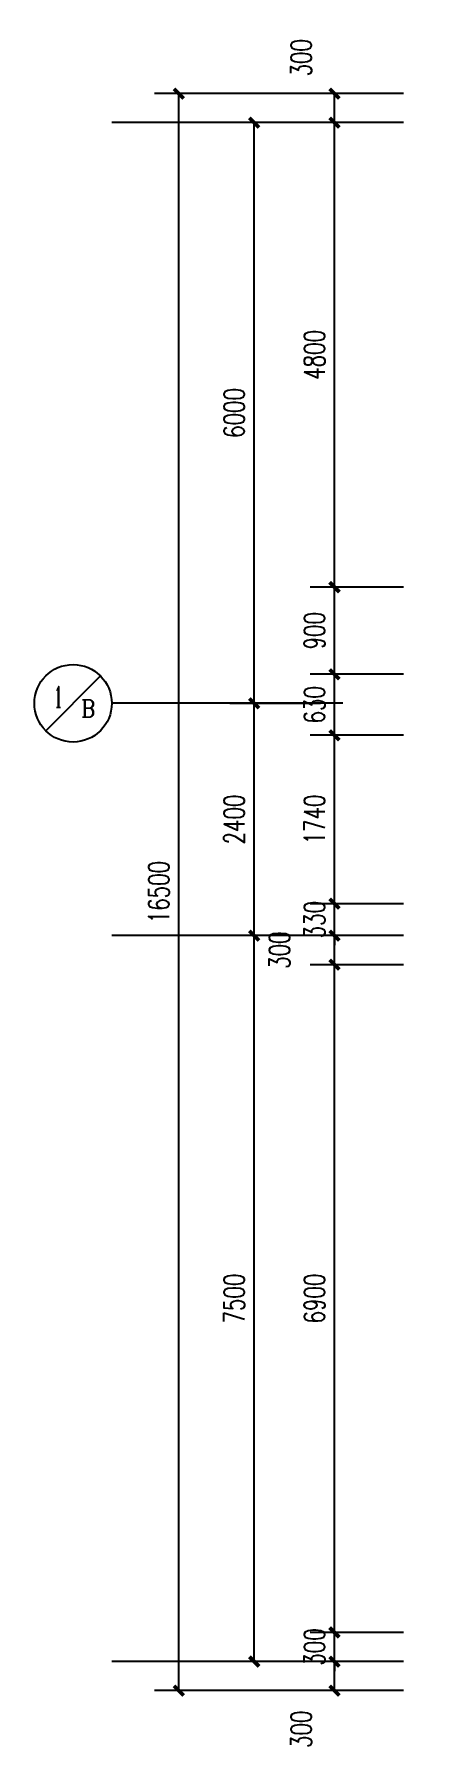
# Model space of a CAD drawing. Header units: millimetres. Extents: x 164760 to 3716174, y -1766400 to 11969.
# Drawn here: x 3461194 to 3465311, y -1762890 to -1745137 of the extents above; entities that cross this region are included whole.
import ezdxf
from ezdxf.enums import TextEntityAlignment as Align

# ---------------------------------------------------------------- set-up
doc = ezdxf.new("R2010")
doc.units = ezdxf.units.MM
doc.header["$LTSCALE"] = 1000
doc.layers.get('0').update_dxf_attribs({"color": 253, "linetype": 'CONTINUOUS'})
doc.layers.get('Defpoints').update_dxf_attribs({"color": 250, "linetype": 'CONTINUOUS', "lineweight": 0})
for name, color, linetype in [('AXIS', 253, 'CONTINUOUS'), ('AXIS_TEXT', 253, 'CONTINUOUS'), ('PUB_DIM', 253, 'CONTINUOUS')]:
    doc.layers.add(name, color=color, linetype=linetype)
doc.styles.add('_TCH_AXIS', font='COMPLEX', dxfattribs={"bigfont": 'GBCBIG'})
doc.styles.add('_TCH_DIM_T3', font='SIMPLEX', dxfattribs={"width": 0.705882, "bigfont": 'GBCBIG'})
doc.dimstyles.new('_TCH_ARCH&&100', dxfattribs={"dimtxt": 212.5, "dimasz": 100, "dimexe": 250, "dimexo": 300, "dimgap": 100, "dimtad": 1, "dimdec": 0, "dimzin": 0, "dimdsep": 46, "dimtxsty": '_TCH_DIM_T3', "dimblk": 'ARCHTICK', "dimcen": 0.09, "dimclrt": 7, "dimazin": 2, "dimtfac": 1, "dimtdec": 0, "dimtix": 1, "dimtmove": 2, "dimatfit": 3, "dimtolj": 1, "dimtzin": 0, "dimarcsym": 0})

msp = doc.modelspace()

# ---------------------------------------------------------------- texts
at = {"layer": 'AXIS_TEXT', "color": 7, "style": '_TCH_AXIS'}
for s, height, p, p2 in [('1', 218.6, (3461394.6, -1752092.4), (3461488.3, -1752092.4)), ('B', 177.8, (3461679.7, -1752190.9), (3461823.6, -1752190.9))]:
    msp.add_text(s, height=height, dxfattribs=at).set_placement(p, p2, align=Align.FIT)

# ---------------------------------------------------------------- blocks, each defined once
blk = doc.blocks.new('_ArchTick')
at = {"color": 2, "linetype": 'ByBlock', "const_width": 0.4}
blk.add_lwpolyline([(-0.5, -0.5), (0.5, 0.5)], dxfattribs=at)
blk = doc.blocks.new('*D313')
at = {"layer": 'AXIS', "color": 0, "lineweight": -2, "transparency": 16777216}
for p, q in [((3464083, -1745749), (3462437, -1745749)), ((3462687, -1762249), (3462687, -1745749)), ((3464083, -1762249), (3462437, -1762249))]:
    blk.add_line(p, q, dxfattribs=at)
at = {"layer": 'Defpoints', "color": 0, "transparency": 16777216}
for p in [(3462687, -1745749), (3464383, -1745749), (3464383, -1762249)]:
    blk.add_point(p, dxfattribs=at)
at = {"layer": 'AXIS', "color": 0, "lineweight": -2, "transparency": 16777216, "xscale": 100, "yscale": 100, "zscale": 100}
for p, rotation in [((3462687, -1745749), 90), ((3462687, -1762249), 270)]:
    blk.add_blockref('_ArchTick', p, dxfattribs=dict(at, rotation=rotation))
at = {"layer": 'AXIS', "color": 7, "transparency": 16777216, "insert": (3462481, -1753999), "char_height": 212.5, "attachment_point": 5, "rotation": 90, "style": '_TCH_DIM_T3'}
blk.add_mtext('\\A1;16500', dxfattribs=at)
blk = doc.blocks.new('*D239')
at = {"layer": 'Defpoints', "color": 0, "transparency": 16777216}
for p in [(3464296, -1761949), (3465311, -1761949), (3465311, -1762249)]:
    blk.add_point(p, dxfattribs=at)
at = {"layer": 'PUB_DIM', "color": 0, "lineweight": -2, "transparency": 16777216}
for p, q in [((3465011, -1761949), (3464046, -1761949)), ((3464296, -1762249), (3464296, -1761949)), ((3465011, -1762249), (3464046, -1762249))]:
    blk.add_line(p, q, dxfattribs=at)
at = {"layer": 'PUB_DIM', "color": 0, "lineweight": -2, "transparency": 16777216, "xscale": 100, "yscale": 100, "zscale": 100}
for p, rotation in [((3464296, -1761949), 90), ((3464296, -1762249), 270)]:
    blk.add_blockref('_ArchTick', p, dxfattribs=dict(at, rotation=rotation))
at = {"layer": 'PUB_DIM', "color": 7, "transparency": 16777216, "insert": (3463951, -1762649), "char_height": 212.5, "attachment_point": 5, "rotation": 90, "style": '_TCH_DIM_T3'}
blk.add_mtext('\\A1;300', dxfattribs=at)
blk = doc.blocks.new('*D240')
at = {"layer": 'Defpoints', "color": 0, "transparency": 16777216}
for p in [(3464296, -1761649), (3465311, -1761649), (3465311, -1761949)]:
    blk.add_point(p, dxfattribs=at)
at = {"layer": 'PUB_DIM', "color": 0, "lineweight": -2, "transparency": 16777216}
for p, q in [((3464296, -1761649), (3464296, -1761549)), ((3465011, -1761649), (3464046, -1761649)), ((3464296, -1761949), (3464296, -1761649)), ((3465011, -1761949), (3464046, -1761949)), ((3464296, -1761949), (3464296, -1762049))]:
    blk.add_line(p, q, dxfattribs=at)
at = {"layer": 'PUB_DIM', "color": 0, "lineweight": -2, "transparency": 16777216, "xscale": 100, "yscale": 100, "zscale": 100}
for p, rotation in [((3464296, -1761649), 270), ((3464296, -1761949), 90)]:
    blk.add_blockref('_ArchTick', p, dxfattribs=dict(at, rotation=rotation))
at = {"layer": 'PUB_DIM', "color": 7, "transparency": 16777216, "insert": (3464089, -1761799), "char_height": 212.5, "attachment_point": 5, "rotation": 90, "style": '_TCH_DIM_T3'}
blk.add_mtext('\\A1;300', dxfattribs=at)
blk = doc.blocks.new('*D241')
at = {"layer": 'Defpoints', "color": 0, "transparency": 16777216}
for p in [(3464296, -1754749), (3465311, -1754749), (3465311, -1761649)]:
    blk.add_point(p, dxfattribs=at)
at = {"layer": 'PUB_DIM', "color": 0, "lineweight": -2, "transparency": 16777216}
for p, q in [((3465011, -1754749), (3464046, -1754749)), ((3464296, -1761649), (3464296, -1754749)), ((3465011, -1761649), (3464046, -1761649))]:
    blk.add_line(p, q, dxfattribs=at)
at = {"layer": 'PUB_DIM', "color": 0, "lineweight": -2, "transparency": 16777216, "xscale": 100, "yscale": 100, "zscale": 100}
for p, rotation in [((3464296, -1754749), 90), ((3464296, -1761649), 270)]:
    blk.add_blockref('_ArchTick', p, dxfattribs=dict(at, rotation=rotation))
at = {"layer": 'PUB_DIM', "color": 7, "transparency": 16777216, "insert": (3464089, -1758199), "char_height": 212.5, "attachment_point": 5, "rotation": 90, "style": '_TCH_DIM_T3'}
blk.add_mtext('\\A1;6900', dxfattribs=at)
blk = doc.blocks.new('*D242')
at = {"layer": 'Defpoints', "color": 0, "transparency": 16777216}
for p in [(3464296, -1754449), (3465311, -1754449), (3465311, -1754749)]:
    blk.add_point(p, dxfattribs=at)
at = {"layer": 'PUB_DIM', "color": 0, "lineweight": -2, "transparency": 16777216}
for p, q in [((3465011, -1754449), (3464046, -1754449)), ((3464296, -1754749), (3464296, -1754449)), ((3465011, -1754749), (3464046, -1754749))]:
    blk.add_line(p, q, dxfattribs=at)
at = {"layer": 'PUB_DIM', "color": 0, "lineweight": -2, "transparency": 16777216, "xscale": 100, "yscale": 100, "zscale": 100}
for p, rotation in [((3464296, -1754449), 90), ((3464296, -1754749), 270)]:
    blk.add_blockref('_ArchTick', p, dxfattribs=dict(at, rotation=rotation))
at = {"layer": 'PUB_DIM', "color": 7, "transparency": 16777216, "insert": (3463728, -1754599), "char_height": 212.5, "attachment_point": 5, "rotation": 90, "style": '_TCH_DIM_T3'}
blk.add_mtext('\\A1;300', dxfattribs=at)
blk = doc.blocks.new('*D243')
at = {"layer": 'Defpoints', "color": 0, "transparency": 16777216}
for p in [(3464296, -1754119), (3465311, -1754119), (3465311, -1754449)]:
    blk.add_point(p, dxfattribs=at)
at = {"layer": 'PUB_DIM', "color": 0, "lineweight": -2, "transparency": 16777216}
for p, q in [((3465011, -1754119), (3464046, -1754119)), ((3464296, -1754119), (3464296, -1754019)), ((3464296, -1754449), (3464296, -1754119)), ((3465011, -1754449), (3464046, -1754449)), ((3464296, -1754449), (3464296, -1754549))]:
    blk.add_line(p, q, dxfattribs=at)
at = {"layer": 'PUB_DIM', "color": 0, "lineweight": -2, "transparency": 16777216, "xscale": 100, "yscale": 100, "zscale": 100}
for p, rotation in [((3464296, -1754119), 270), ((3464296, -1754449), 90)]:
    blk.add_blockref('_ArchTick', p, dxfattribs=dict(at, rotation=rotation))
at = {"layer": 'PUB_DIM', "color": 7, "transparency": 16777216, "insert": (3464089, -1754284), "char_height": 212.5, "attachment_point": 5, "rotation": 90, "style": '_TCH_DIM_T3'}
blk.add_mtext('\\A1;330', dxfattribs=at)
blk = doc.blocks.new('*D244')
at = {"layer": 'Defpoints', "color": 0, "transparency": 16777216}
for p in [(3464296, -1752379), (3465311, -1752379), (3465311, -1754119)]:
    blk.add_point(p, dxfattribs=at)
at = {"layer": 'PUB_DIM', "color": 0, "lineweight": -2, "transparency": 16777216}
for p, q in [((3465011, -1752379), (3464046, -1752379)), ((3464296, -1754119), (3464296, -1752379)), ((3465011, -1754119), (3464046, -1754119))]:
    blk.add_line(p, q, dxfattribs=at)
at = {"layer": 'PUB_DIM', "color": 0, "lineweight": -2, "transparency": 16777216, "xscale": 100, "yscale": 100, "zscale": 100}
for p, rotation in [((3464296, -1752379), 90), ((3464296, -1754119), 270)]:
    blk.add_blockref('_ArchTick', p, dxfattribs=dict(at, rotation=rotation))
at = {"layer": 'PUB_DIM', "color": 7, "transparency": 16777216, "insert": (3464089, -1753249), "char_height": 212.5, "attachment_point": 5, "rotation": 90, "style": '_TCH_DIM_T3'}
blk.add_mtext('\\A1;1740', dxfattribs=at)
blk = doc.blocks.new('*D245')
at = {"layer": 'Defpoints', "color": 0, "transparency": 16777216}
for p in [(3464296, -1751749), (3465311, -1751749), (3465311, -1752379)]:
    blk.add_point(p, dxfattribs=at)
at = {"layer": 'PUB_DIM', "color": 0, "lineweight": -2, "transparency": 16777216}
for p, q in [((3465011, -1751749), (3464046, -1751749)), ((3464296, -1752379), (3464296, -1751749)), ((3465011, -1752379), (3464046, -1752379))]:
    blk.add_line(p, q, dxfattribs=at)
at = {"layer": 'PUB_DIM', "color": 0, "lineweight": -2, "transparency": 16777216, "xscale": 100, "yscale": 100, "zscale": 100}
for p, rotation in [((3464296, -1751749), 90), ((3464296, -1752379), 270)]:
    blk.add_blockref('_ArchTick', p, dxfattribs=dict(at, rotation=rotation))
at = {"layer": 'PUB_DIM', "color": 7, "transparency": 16777216, "insert": (3464089, -1752064), "char_height": 212.5, "attachment_point": 5, "rotation": 90, "style": '_TCH_DIM_T3'}
blk.add_mtext('\\A1;630', dxfattribs=at)
blk = doc.blocks.new('*D246')
at = {"layer": 'Defpoints', "color": 0, "transparency": 16777216}
for p in [(3464296, -1750849), (3465311, -1750849), (3465311, -1751749)]:
    blk.add_point(p, dxfattribs=at)
at = {"layer": 'PUB_DIM', "color": 0, "lineweight": -2, "transparency": 16777216}
for p, q in [((3465011, -1750849), (3464046, -1750849)), ((3464296, -1751749), (3464296, -1750849)), ((3465011, -1751749), (3464046, -1751749))]:
    blk.add_line(p, q, dxfattribs=at)
at = {"layer": 'PUB_DIM', "color": 0, "lineweight": -2, "transparency": 16777216, "xscale": 100, "yscale": 100, "zscale": 100}
for p, rotation in [((3464296, -1750849), 90), ((3464296, -1751749), 270)]:
    blk.add_blockref('_ArchTick', p, dxfattribs=dict(at, rotation=rotation))
at = {"layer": 'PUB_DIM', "color": 7, "transparency": 16777216, "insert": (3464089, -1751299), "char_height": 212.5, "attachment_point": 5, "rotation": 90, "style": '_TCH_DIM_T3'}
blk.add_mtext('\\A1;900', dxfattribs=at)
blk = doc.blocks.new('*D247')
at = {"layer": 'Defpoints', "color": 0, "transparency": 16777216}
for p in [(3464296, -1746049), (3465311, -1746049), (3465311, -1750849)]:
    blk.add_point(p, dxfattribs=at)
at = {"layer": 'PUB_DIM', "color": 0, "lineweight": -2, "transparency": 16777216}
for p, q in [((3465011, -1746049), (3464046, -1746049)), ((3464296, -1750849), (3464296, -1746049)), ((3465011, -1750849), (3464046, -1750849))]:
    blk.add_line(p, q, dxfattribs=at)
at = {"layer": 'PUB_DIM', "color": 0, "lineweight": -2, "transparency": 16777216, "xscale": 100, "yscale": 100, "zscale": 100}
for p, rotation in [((3464296, -1746049), 90), ((3464296, -1750849), 270)]:
    blk.add_blockref('_ArchTick', p, dxfattribs=dict(at, rotation=rotation))
at = {"layer": 'PUB_DIM', "color": 7, "transparency": 16777216, "insert": (3464089, -1748449), "char_height": 212.5, "attachment_point": 5, "rotation": 90, "style": '_TCH_DIM_T3'}
blk.add_mtext('\\A1;4800', dxfattribs=at)
blk = doc.blocks.new('*D248')
at = {"layer": 'Defpoints', "color": 0, "transparency": 16777216}
for p in [(3464296, -1745749), (3465311, -1745749), (3465311, -1746049)]:
    blk.add_point(p, dxfattribs=at)
at = {"layer": 'PUB_DIM', "color": 0, "lineweight": -2, "transparency": 16777216}
for p, q in [((3465011, -1745749), (3464046, -1745749)), ((3464296, -1746049), (3464296, -1745749)), ((3465011, -1746049), (3464046, -1746049))]:
    blk.add_line(p, q, dxfattribs=at)
at = {"layer": 'PUB_DIM', "color": 0, "lineweight": -2, "transparency": 16777216, "xscale": 100, "yscale": 100, "zscale": 100}
for p, rotation in [((3464296, -1745749), 90), ((3464296, -1746049), 270)]:
    blk.add_blockref('_ArchTick', p, dxfattribs=dict(at, rotation=rotation))
at = {"layer": 'PUB_DIM', "color": 7, "transparency": 16777216, "insert": (3463951, -1745379), "char_height": 212.5, "attachment_point": 5, "rotation": 90, "style": '_TCH_DIM_T3'}
blk.add_mtext('\\A1;300', dxfattribs=at)
blk = doc.blocks.new('*D226')
at = {"layer": 'AXIS', "color": 0, "lineweight": -2, "transparency": 16777216}
for p, q in [((3464152, -1754449), (3463216, -1754449)), ((3463466, -1761949), (3463466, -1754449)), ((3464152, -1761949), (3463216, -1761949))]:
    blk.add_line(p, q, dxfattribs=at)
at = {"layer": 'Defpoints', "color": 0, "transparency": 16777216}
for p in [(3463466, -1754449), (3464452, -1754449), (3464452, -1761949)]:
    blk.add_point(p, dxfattribs=at)
at = {"layer": 'AXIS', "color": 0, "lineweight": -2, "transparency": 16777216, "xscale": 100, "yscale": 100, "zscale": 100}
for p, rotation in [((3463466, -1754449), 90), ((3463466, -1761949), 270)]:
    blk.add_blockref('_ArchTick', p, dxfattribs=dict(at, rotation=rotation))
at = {"layer": 'AXIS', "color": 7, "transparency": 16777216, "insert": (3463260, -1758199), "char_height": 212.5, "attachment_point": 5, "rotation": 90, "style": '_TCH_DIM_T3'}
blk.add_mtext('\\A1;7500', dxfattribs=at)
blk = doc.blocks.new('*D227')
at = {"layer": 'AXIS', "color": 0, "lineweight": -2, "transparency": 16777216}
for p, q in [((3464152, -1752049), (3463216, -1752049)), ((3463466, -1754449), (3463466, -1752049)), ((3464152, -1754449), (3463216, -1754449))]:
    blk.add_line(p, q, dxfattribs=at)
at = {"layer": 'Defpoints', "color": 0, "transparency": 16777216}
for p in [(3463466, -1752049), (3464452, -1752049), (3464452, -1754449)]:
    blk.add_point(p, dxfattribs=at)
at = {"layer": 'AXIS', "color": 0, "lineweight": -2, "transparency": 16777216, "xscale": 100, "yscale": 100, "zscale": 100}
for p, rotation in [((3463466, -1752049), 90), ((3463466, -1754449), 270)]:
    blk.add_blockref('_ArchTick', p, dxfattribs=dict(at, rotation=rotation))
at = {"layer": 'AXIS', "color": 7, "transparency": 16777216, "insert": (3463260, -1753249), "char_height": 212.5, "attachment_point": 5, "rotation": 90, "style": '_TCH_DIM_T3'}
blk.add_mtext('\\A1;2400', dxfattribs=at)
blk = doc.blocks.new('*D228')
at = {"layer": 'AXIS', "color": 0, "lineweight": -2, "transparency": 16777216}
for p, q in [((3464152, -1746049), (3463216, -1746049)), ((3463466, -1752049), (3463466, -1746049)), ((3464152, -1752049), (3463216, -1752049))]:
    blk.add_line(p, q, dxfattribs=at)
at = {"layer": 'Defpoints', "color": 0, "transparency": 16777216}
for p in [(3463466, -1746049), (3464452, -1746049), (3464452, -1752049)]:
    blk.add_point(p, dxfattribs=at)
at = {"layer": 'AXIS', "color": 0, "lineweight": -2, "transparency": 16777216, "xscale": 100, "yscale": 100, "zscale": 100}
for p, rotation in [((3463466, -1746049), 90), ((3463466, -1752049), 270)]:
    blk.add_blockref('_ArchTick', p, dxfattribs=dict(at, rotation=rotation))
at = {"layer": 'AXIS', "color": 7, "transparency": 16777216, "insert": (3463260, -1749049), "char_height": 212.5, "attachment_point": 5, "rotation": 90, "style": '_TCH_DIM_T3'}
blk.add_mtext('\\A1;6000', dxfattribs=at)

# ---------------------------------------------------------------- dimensions: what is measured, and where the dimension line sits
at = {"layer": 'AXIS'}
for p1, p2, distance, picture, middle in [((3464382.6, -1762248.6), (3464382.6, -1745748.6), 1695.5, '*D313', (3462480.8, -1753998.6)), ((3464452.2, -1752048.6), (3464452.2, -1746048.6), 986.2, '*D228', (3463259.8, -1749048.6)), ((3464452.2, -1754448.6), (3464452.2, -1752048.6), 986.2, '*D227', (3463259.8, -1753248.6)), ((3464452.2, -1761948.6), (3464452.2, -1754448.6), 986.2, '*D226', (3463259.8, -1758198.6))]:
    dim = msp.add_aligned_dim(p1=p1, p2=p2, distance=distance, dimstyle='_TCH_ARCH&&100', dxfattribs=at)
    dim.commit()
    dim.dimension.update_dxf_attribs({"geometry": picture, "text_midpoint": middle})
at = {"layer": 'PUB_DIM'}
for base, p1, p2, picture, middle in [((3464295.7, -1745748.6), (3465310.9, -1746048.6), (3465310.9, -1745748.6), '*D248', (3463950.7, -1745378.6)), ((3464295.7, -1754448.6), (3465310.9, -1754748.6), (3465310.9, -1754448.6), '*D242', (3463728.2, -1754598.6)), ((3464295.7, -1761948.6), (3465310.9, -1762248.6), (3465310.9, -1761948.6), '*D239', (3463950.7, -1762648.6))]:
    dim = msp.add_linear_dim(base=base, p1=p1, p2=p2, angle=90, dimstyle='_TCH_ARCH&&100', dxfattribs=at)
    dim.commit()
    dim.dimension.update_dxf_attribs({"geometry": picture, "text_midpoint": middle, "dimtype": 129})
for p1, p2, picture, middle in [((3465310.9, -1750848.6), (3465310.9, -1746048.6), '*D247', (3464089.4, -1748448.6)), ((3465310.9, -1751748.6), (3465310.9, -1750848.6), '*D246', (3464089.4, -1751298.6)), ((3465310.9, -1752378.6), (3465310.9, -1751748.6), '*D245', (3464089.4, -1752063.6)), ((3465310.9, -1754118.6), (3465310.9, -1752378.6), '*D244', (3464089.4, -1753248.6)), ((3465310.9, -1754448.6), (3465310.9, -1754118.6), '*D243', (3464089.4, -1754283.6)), ((3465310.9, -1761648.6), (3465310.9, -1754748.6), '*D241', (3464089.4, -1758198.6)), ((3465310.9, -1761948.6), (3465310.9, -1761648.6), '*D240', (3464089.4, -1761798.6))]:
    dim = msp.add_aligned_dim(p1=p1, p2=p2, distance=1015.2, dimstyle='_TCH_ARCH&&100', dxfattribs=at)
    dim.commit()
    dim.dimension.update_dxf_attribs({"geometry": picture, "text_midpoint": middle})

# ---------------------------------------------------------------- linework, layer by layer
at = {"layer": 'AXIS'}
for p, q in [((3464382.6, -1746048.6), (3461993.9, -1746048.6)), ((3461311, -1752331.5), (3461876.7, -1751765.8)), ((3464382.6, -1752048.6), (3461993.9, -1752048.6)), ((3464382.6, -1754448.6), (3461993.9, -1754448.6)), ((3464382.6, -1761948.6), (3461993.9, -1761948.6))]:
    msp.add_line(p, q, dxfattribs=at)
msp.add_circle((3461593.9, -1752048.6), 400, dxfattribs=at)

msp.set_redraw_order([(e.dxf.handle, doc.entitydb.next_handle()) for e in msp.query("TEXT MTEXT ATTDEF DIMENSION ARC_DIMENSION")])  # texts and dimensions are drawn at this point

doc.saveas('drawing.dxf')
